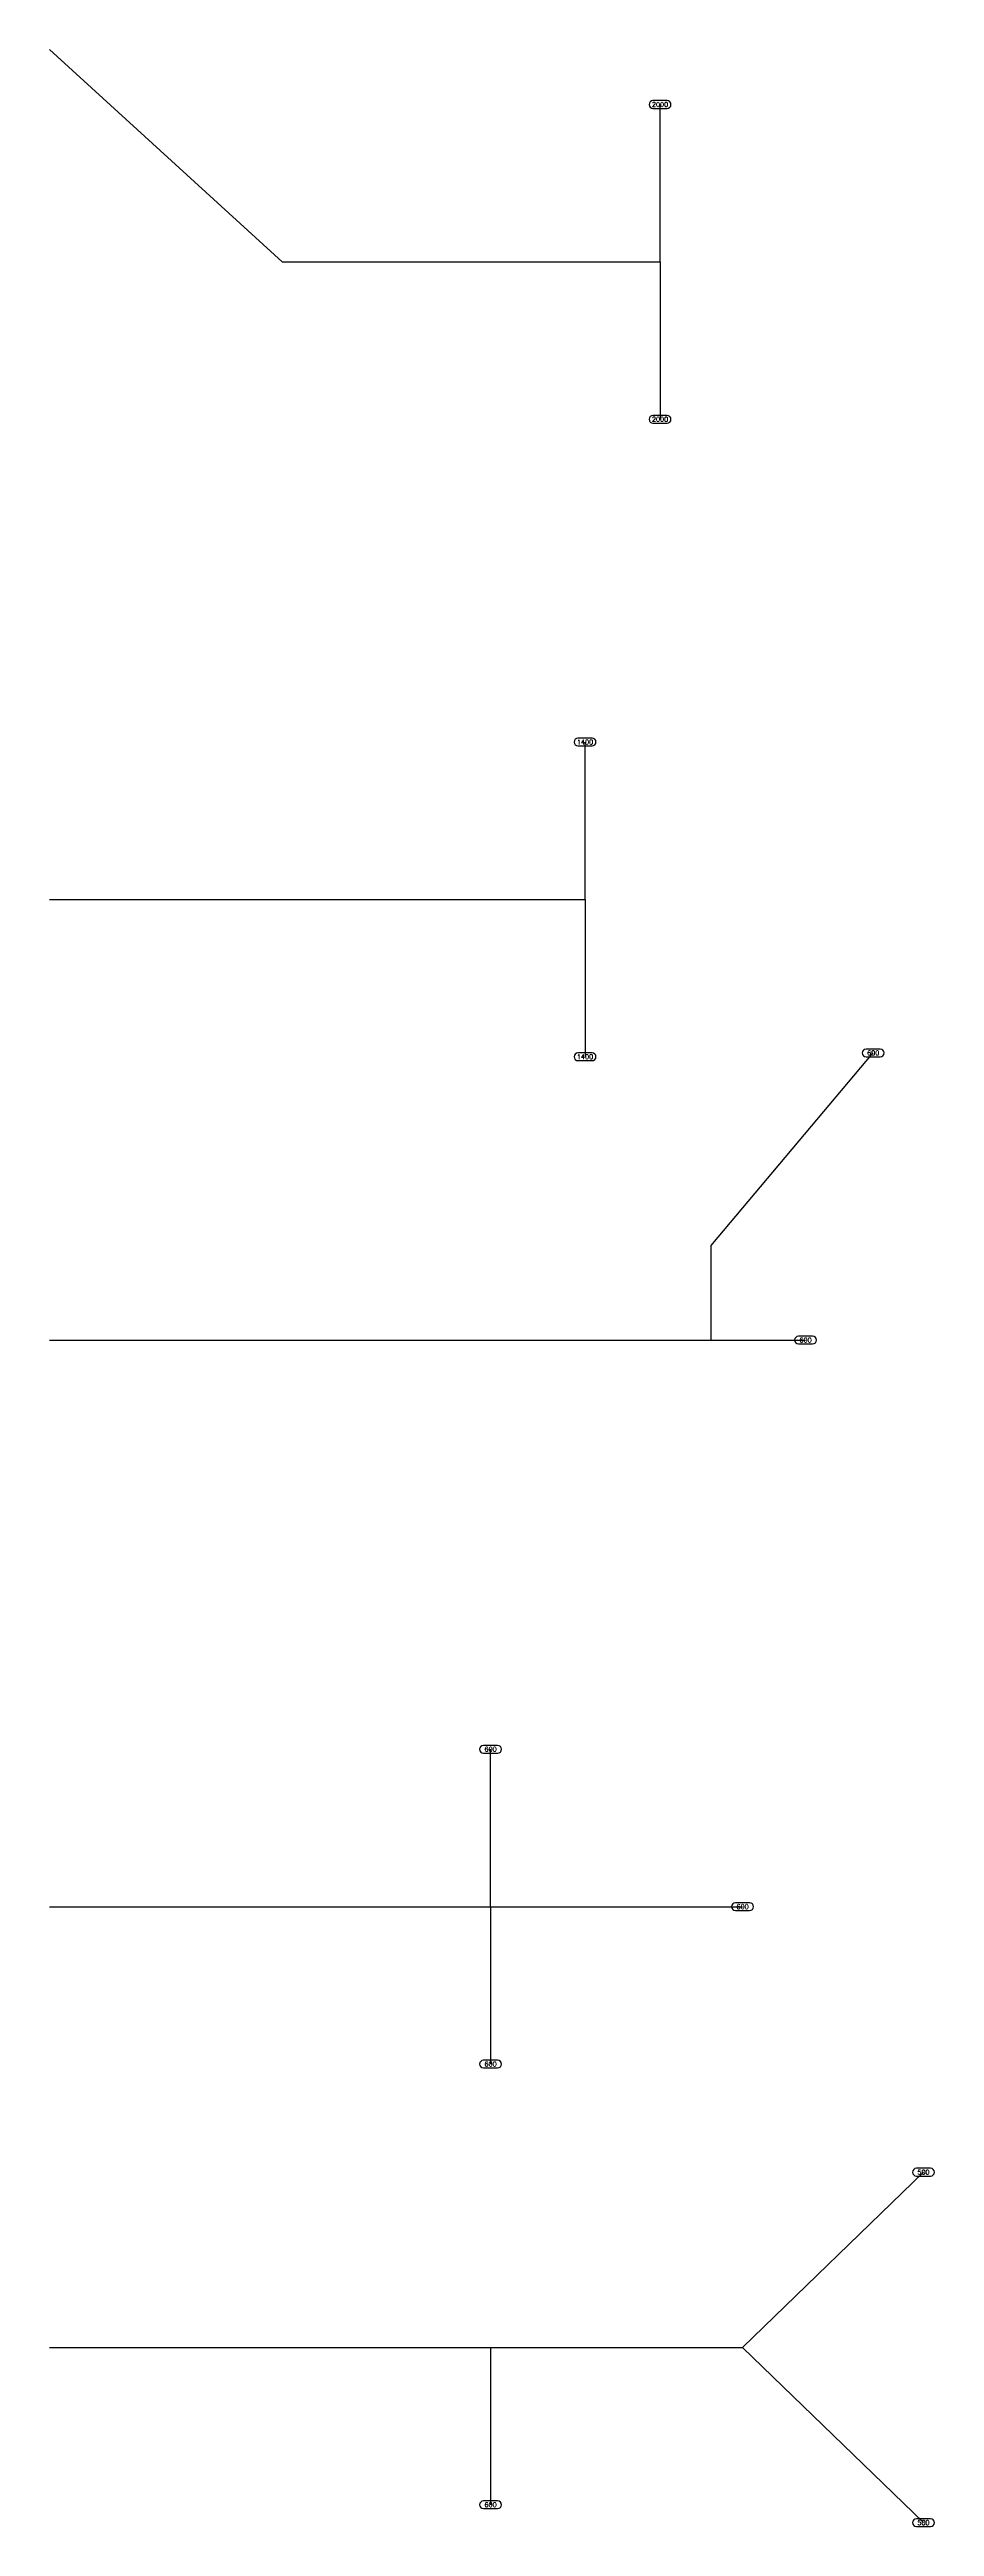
# Model space of a CAD drawing. Header units: inches. Extents: x 8137 to 8682, y -59634 to -59459.
# Drawn here: x 8323.35 to 8332.34, y -59505.64 to -59480.46 of the extents above; entities that cross this region are included whole.
import ezdxf
from ezdxf.enums import TextEntityAlignment as Align

# ---------------------------------------------------------------- set-up
doc = ezdxf.new("R2010")
doc.units = ezdxf.units.IN
doc.header["$MEASUREMENT"] = 0
doc.layers.add('DUCT', color=7, linetype='Continuous')
doc.layers.add('Flow Rate', color=3, linetype='Continuous')
doc.styles.add('RomanD', font='romand.shx')

# ---------------------------------------------------------------- blocks, each defined once
blk = doc.blocks.new('Diffuser')
at = {"layer": 'Flow Rate'}
blk.add_lwpolyline([(1.4973, -0.8156, 1), (1.4973, 0.8156), (-1.4973, 0.8156, 1), (-1.4973, -0.8156)], format="xyb", close=True, dxfattribs=at)
at = {"layer": 'Flow Rate', "color": 2, "style": 'RomanD'}
blk.add_attdef('Flow Rate', text='', height=1, dxfattribs=at).set_placement((0, 0), align=Align.MIDDLE_CENTER)

msp = doc.modelspace()

# ---------------------------------------------------------------- linework, layer by layer
at = {"layer": 'DUCT'}
for p, q in [((8323.353, -59480.455), (8325.715, -59482.614)), ((8329.555, -59482.614), (8329.555, -59481.014)), ((8325.715, -59482.614), (8329.555, -59482.614)), ((8329.555, -59482.614), (8329.555, -59484.214)), ((8328.793, -59489.095), (8328.793, -59487.495)), ((8323.353, -59489.095), (8327.193, -59489.095)), ((8327.193, -59489.095), (8328.793, -59489.095)), ((8328.793, -59489.095), (8328.793, -59490.695)), ((8330.073, -59492.615), (8331.72, -59490.656)), ((8330.073, -59493.575), (8330.073, -59492.615)), ((8323.353, -59493.575), (8330.073, -59493.575)), ((8330.073, -59493.575), (8331.033, -59493.575)), ((8327.833, -59499.335), (8327.833, -59497.735)), ((8323.353, -59499.335), (8327.833, -59499.335)), ((8327.833, -59499.335), (8327.833, -59500.935)), ((8327.833, -59499.335), (8330.393, -59499.335)), ((8330.393, -59503.815), (8332.231, -59502.034)), ((8323.353, -59503.815), (8327.833, -59503.815)), ((8327.833, -59503.815), (8327.833, -59505.415)), ((8327.833, -59503.815), (8330.393, -59503.815)), ((8330.393, -59503.815), (8332.231, -59505.597))]:
    msp.add_line(p, q, dxfattribs=at)

# ---------------------------------------------------------------- block references
at = {"layer": 'Flow Rate', "xscale": 0.048, "yscale": 0.048, "zscale": 0.048}
for p, values in [((8329.555, -59481.014), {'Flow Rate': '2000'}), ((8329.555, -59484.214), {'Flow Rate': '2000'}), ((8328.793, -59487.495), {'Flow Rate': '1400'}), ((8328.793, -59490.695), {'Flow Rate': '1400'}), ((8331.72, -59490.656), {'Flow Rate': '600'}), ((8331.033, -59493.575), {'Flow Rate': '600'}), ((8327.833, -59497.735), {'Flow Rate': '600'}), ((8330.393, -59499.335), {'Flow Rate': '600'}), ((8327.833, -59500.935), {'Flow Rate': '600'}), ((8332.231, -59502.034), {'Flow Rate': '500'}), ((8327.833, -59505.415), {'Flow Rate': '600'}), ((8332.231, -59505.597), {'Flow Rate': '500'})]:
    msp.add_blockref('Diffuser', p, dxfattribs=at).add_auto_attribs(values)

doc.saveas('drawing.dxf')
